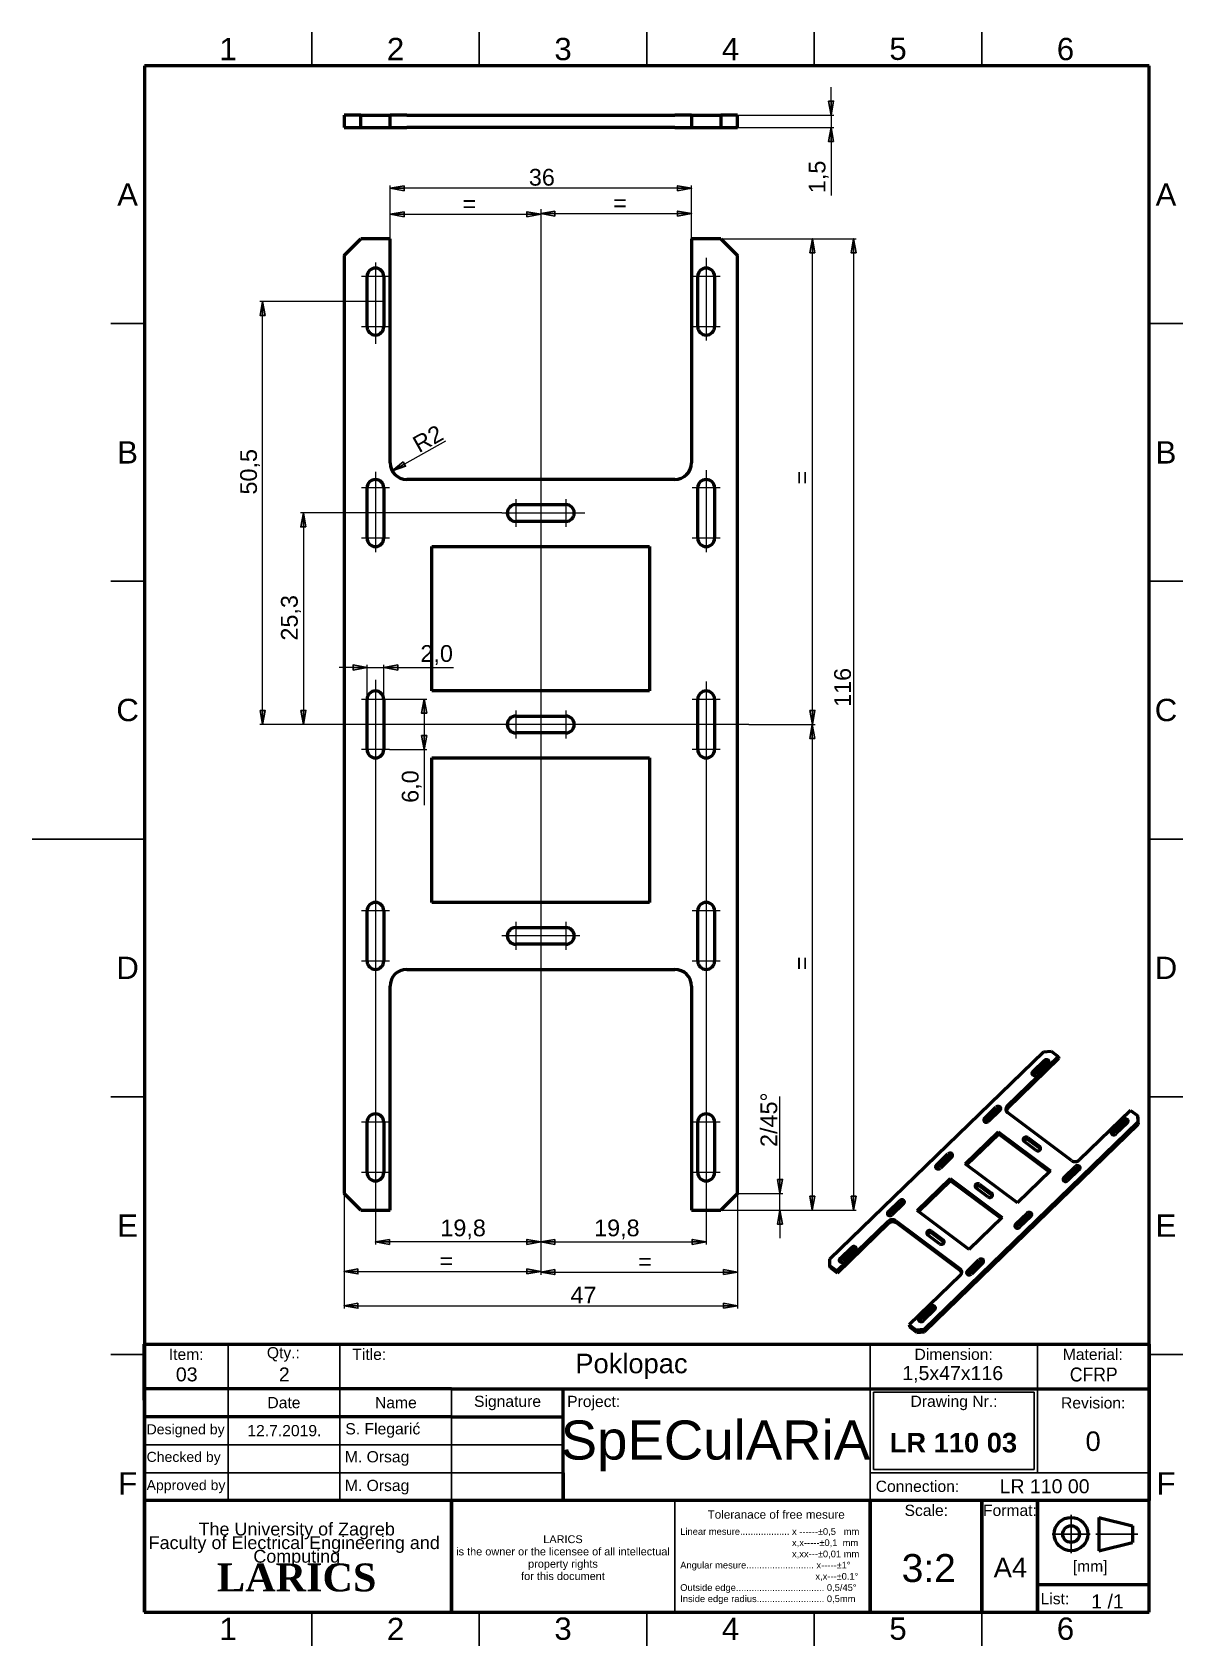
# Model space of a CAD drawing. Header units: millimetres. Extents: x 0 to 137, y 3 to 195.
import ezdxf
from ezdxf.enums import TextEntityAlignment as Align

# ---------------------------------------------------------------- set-up
doc = ezdxf.new("R2010")
doc.units = ezdxf.units.MM
doc.header["$LTSCALE"] = 0.666667
doc.linetypes.add('CHAIN', pattern=[0.3543, 0.2362, -0.0295, 0.0591, -0.0295])
for name, color, linetype, lineweight in [('Center Mark(INTECO)', 7, 'CHAIN', 18), ('Centerline(INTECO)', 7, 'CHAIN', 18), ('Dimensions(INTECO)', 7, 'Continuous', 25), ('Sketch Geometry(INTECO)', 7, 'Continuous', 50), ('Symbols(INTECO)', 7, 'Continuous', 18)]:
    doc.layers.add(name, color=color, linetype=linetype, lineweight=lineweight)
doc.layers.add('Visible Edges(INTECO)', color=7, linetype='Continuous', lineweight=50, true_color=0x262659)
doc.styles.add('Current-ISO-INTECO', font='arial.ttf')
doc.styles.add('Current-ISO-INTECODimensionsText', font='arial.ttf')
doc.styles.add('Text Style101', font='arial.ttf')
doc.styles.add('Text Style102', font='arialbd.ttf')
doc.styles.add('Text Style108', font='arial.ttf', dxfattribs={"width": 0.9})
doc.styles.add('Text Style40', font='arial.ttf')
doc.styles.add('Text Style77', font='arial.ttf')
doc.styles.add('Text Style81', font='arial.ttf')
doc.dimstyles.new('ISO - INTECO', dxfattribs={"dimscale": 0.666667, "dimtxt": 3, "dimasz": 2.5, "dimexe": 0.5, "dimexo": 0, "dimgap": 0.4, "dimtad": 1, "dimrnd": 1e-08, "dimzin": 0, "dimtxsty": 'Current-ISO-INTECODimensionsText', "dimblk": 'Filled-3', "dimcen": 0.09, "dimdle": 7, "dimclrd": 7, "dimclre": 7, "dimclrt": 7, "dimadec": 1, "dimazin": 0, "dimtfac": 0.666667, "dimtmove": 0, "dimatfit": 3, "dimfxl": 1, "dimtolj": 1, "dimlwd": 15, "dimlwe": 15, "dimarcsym": 0})

msp = doc.modelspace()

# ---------------------------------------------------------------- blocks, each defined once
blk = doc.blocks.new('Borders INTECO Okvir')
at = {"layer": 'Sketch Geometry(INTECO)', "lineweight": 25}
for p, q in [((50, 293), (50, 287)), ((80, 293), (80, 287)), ((110, 293), (110, 287)), ((140, 293), (140, 287)), ((170, 293), (170, 287)), ((14, 240.83), (20, 240.83)), ((206, 240.83), (200, 240.83)), ((14, 194.67), (20, 194.67)), ((206, 194.67), (200, 194.67)), ((17, 148.5), (-0.07, 148.5)), ((14, 148.5), (20, 148.5)), ((206, 148.5), (200, 148.5)), ((14, 102.33), (20, 102.33)), ((206, 102.33), (200, 102.33)), ((14, 56.17), (20, 56.17)), ((206, 56.17), (200, 56.17)), ((50, 4), (50, 10)), ((80, 4), (80, 10)), ((110, 4), (110, 10)), ((140, 4), (140, 10)), ((170, 4), (170, 10))]:
    blk.add_line(p, q, dxfattribs=at)
at = {"layer": 'Sketch Geometry(INTECO)'}
for p, q in [((200, 287), (20, 287)), ((20, 287), (20, 10)), ((200, 10), (200, 287)), ((20, 10), (200, 10))]:
    blk.add_line(p, q, dxfattribs=at)
at = {"layer": 'Symbols(INTECO)', "color": 7, "char_height": 4, "style": 'Current-ISO-INTECO'}
for s, insert, attachment_point in [('\\fArial|b0|i0;\\H4.0000;1', (35, 292), 2), ('\\fArial|b0|i0;\\H4.0000;2', (65, 292), 2), ('\\fArial|b0|i0;\\H4.0000;3', (95, 292), 2), ('\\fArial|b0|i0;\\H4.0000;4', (125, 292), 2), ('\\fArial|b0|i0;\\H4.0000;5', (155, 292.05), 2), ('\\fArial|b0|i0;\\H4.0000;6', (185, 292), 2), ('\\fArial|b0|i0;\\H4.0000;A', (17, 263.92), 5), ('\\fArial|b0|i0;\\H4.0000;A', (203, 263.92), 5), ('\\fArial|b0|i0;\\H4.0000;B', (17, 217.75), 5), ('\\fArial|b0|i0;\\H4.0000;B', (203, 217.75), 5), ('\\fArial|b0|i0;\\H4.0000;C', (17, 171.58), 5), ('\\fArial|b0|i0;\\H4.0000;C', (203, 171.58), 5), ('\\fArial|b0|i0;\\H4.0000;D', (17, 125.42), 5), ('\\fArial|b0|i0;\\H4.0000;D', (203, 125.42), 5), ('\\fArial|b0|i0;\\H4.0000;E', (17, 79.25), 5), ('\\fArial|b0|i0;\\H4.0000;E', (203, 79.25), 5), ('\\fArial|b0|i0;\\H4.0000;F', (17, 33.08), 5), ('\\fArial|b0|i0;\\H4.0000;F', (203, 33.08), 5), ('\\fArial|b0|i0;\\H4.0000;1', (35, 5), 8), ('\\fArial|b0|i0;\\H4.0000;2', (65, 5), 8), ('\\fArial|b0|i0;\\H4.0000;3', (95, 5), 8), ('\\fArial|b0|i0;\\H4.0000;4', (125, 5), 8), ('\\fArial|b0|i0;\\H4.0000;5', (155, 5), 8), ('\\fArial|b0|i0;\\H4.0000;6', (185, 5), 8)]:
    blk.add_mtext(s, dxfattribs=dict(at, insert=insert, attachment_point=attachment_point))
blk = doc.blocks.new('Title Blocks LARICS Radionicka EN')
at = {"layer": 'Sketch Geometry(INTECO)'}
for p, q in [((9.74, 57.81), (9.74, 67.81)), ((9.74, 67.81), (24.74, 67.81)), ((24.74, 67.81), (44.74, 67.81)), ((44.74, 67.81), (139.74, 67.81)), ((139.74, 67.81), (169.74, 67.81)), ((169.74, 67.81), (189.74, 67.81)), ((189.74, 67.81), (189.74, 59.81)), ((9.74, 59.81), (9.74, 54.81)), ((24.74, 59.81), (9.74, 59.81)), ((44.74, 59.81), (24.74, 59.81)), ((64.74, 59.81), (44.74, 59.81)), ((64.74, 59.81), (84.74, 59.81)), ((84.74, 39.81), (84.74, 59.81)), ((84.74, 59.81), (139.74, 59.81)), ((139.74, 59.81), (189.74, 59.81)), ((189.74, 59.81), (189.74, 39.81)), ((9.74, 54.81), (9.74, 49.81)), ((24.74, 54.81), (9.74, 54.81)), ((44.74, 54.81), (24.74, 54.81)), ((64.74, 54.81), (44.74, 54.81)), ((64.74, 54.81), (84.74, 54.81)), ((9.74, 49.81), (9.74, 44.81)), ((9.74, 44.81), (9.74, 39.81)), ((84.74, 44.81), (84.74, 39.81)), ((64.74, 39.81), (9.74, 39.81)), ((9.74, 39.81), (9.74, 19.81)), ((64.74, 19.81), (64.74, 39.81)), ((139.74, 39.81), (64.74, 39.81)), ((64.74, 39.81), (64.74, 19.81)), ((139.74, 39.81), (84.74, 39.81)), ((139.74, 19.81), (139.74, 39.81)), ((159.74, 39.81), (139.74, 39.81)), ((139.74, 39.81), (139.74, 19.81)), ((189.74, 39.81), (139.74, 39.81)), ((159.74, 19.81), (159.74, 39.81)), ((169.74, 39.81), (159.74, 39.81)), ((159.74, 39.81), (159.74, 19.81)), ((169.74, 19.81), (169.74, 39.81)), ((189.74, 39.81), (169.74, 39.81)), ((169.74, 39.81), (169.74, 19.81)), ((189.74, 19.81), (189.74, 39.81)), ((180.74, 36.81), (180.74, 30.81)), ((180.74, 36.81), (186.74, 35.31)), ((186.74, 35.31), (186.74, 32.31)), ((180.74, 30.81), (186.74, 32.31)), ((169.74, 24.81), (189.74, 24.81)), ((9.74, 19.81), (64.74, 19.81)), ((64.74, 19.81), (139.74, 19.81)), ((139.74, 19.81), (159.74, 19.81)), ((159.74, 19.81), (169.74, 19.81)), ((169.74, 19.81), (189.74, 19.81))]:
    blk.add_line(p, q, dxfattribs=at)
at = {"layer": 'Sketch Geometry(INTECO)', "lineweight": 25}
for p, q in [((24.74, 67.81), (24.74, 57.8)), ((44.74, 67.81), (44.74, 57.8)), ((139.74, 67.81), (139.74, 59.81)), ((169.74, 67.81), (169.74, 59.81)), ((24.74, 59.81), (24.74, 54.81)), ((44.74, 54.81), (44.74, 59.81)), ((64.74, 54.81), (64.74, 59.81)), ((139.74, 59.81), (139.74, 39.81)), ((139.74, 39.81), (139.74, 59.81)), ((169.14, 59.21), (140.34, 59.21)), ((140.34, 59.21), (140.34, 45.41)), ((169.14, 45.41), (169.14, 59.21)), ((169.74, 44.81), (169.74, 59.81)), ((24.74, 54.81), (24.74, 49.81)), ((44.74, 49.81), (44.74, 54.81)), ((64.74, 49.81), (64.74, 54.81)), ((24.74, 49.81), (9.74, 49.81)), ((24.74, 49.81), (24.74, 44.81)), ((44.74, 49.81), (24.74, 49.81)), ((44.74, 44.81), (44.74, 49.81)), ((64.74, 49.81), (44.74, 49.81)), ((64.74, 44.81), (64.74, 49.81)), ((64.74, 49.81), (84.74, 49.81)), ((24.74, 44.81), (9.74, 44.81)), ((44.74, 44.81), (24.74, 44.81)), ((24.74, 44.81), (24.74, 39.81)), ((44.74, 39.81), (44.74, 44.81)), ((64.74, 44.81), (44.74, 44.81)), ((44.74, 44.81), (44.74, 39.81)), ((64.74, 39.81), (64.74, 44.81)), ((64.74, 44.81), (84.74, 44.81)), ((139.74, 44.81), (189.74, 44.81)), ((140.34, 45.41), (169.14, 45.41)), ((104.74, 19.81), (104.74, 39.81))]:
    blk.add_line(p, q, dxfattribs=at)
at = {"layer": 'Sketch Geometry(INTECO)', "linetype": 'Continuous', "lineweight": 25}
for p, q in [((175.74, 30.4), (175.74, 37.25)), ((172.36, 33.81), (179.15, 33.81)), ((180.18, 33.81), (187.72, 33.81))]:
    blk.add_line(p, q, dxfattribs=at)
at = {"layer": 'Sketch Geometry(INTECO)'}
for radius in [3, 1.5]:
    blk.add_circle((175.74, 33.81), radius, dxfattribs=at)
at = {"layer": 'Symbols(INTECO)', "color": 7, "style": 'Current-ISO-INTECO'}
for s, insert, char_height, width, attachment_point in [('Item:', (17.24, 66), 2.007, 15.1495, 5), ('Qty.:', (34.65, 66), 2.007, 19.3631, 5), ('Dimension:', (154.71, 66), 2.007, 28.4296, 5), ('Material:', (179.63, 66), 2.007, 18.4679, 5), ('Date', (34.75, 57.35), 2.007, 20.0481, 5), ('Name', (54.8, 57.35), 2.007, 20.0481, 5), ('Signature', (74.8, 57.3), 2.007, 20.1445, 5), ('Project:', (85.48, 57.27), 2.007, 16.0912, 4), ('Drawing Nr.:', (154.77, 57.3), 2.0066, 29.9734, 5), ('Revision:', (179.71, 57.3), 2.007, 19.8632, 5), ('\\fArial|b0|i0;\\H1.8000;Designed by', (10.15, 52.31), 1.8, 14.8433, 4), ('\\fArial|b0|i0;\\H1.8000;Checked by', (10.15, 47.37), 1.8, 14.8433, 4), ('\\fArial|b0|i0;\\H1.8000;Approved by', (10.15, 42.31), 1.8, 14.8433, 4), ('Connection:', (140.75, 42.36), 2.0066, 16.7091, 4), ('\\fArial|b0|i0;\\H1.5000;Toleranace of free mesure', (122.92, 37.31), 1.5, 44.5938, 5), ('Scale:', (149.81, 39.07), 2.007, 19.68, 2), ('Format:', (164.79, 39.07), 2.007, 9.8587, 2), ('[mm]', (176.05, 29.06), 2.007, 6.2278, 1), ('List:', (170.28, 22.23), 2.007, 5.4215, 4)]:
    blk.add_mtext(s, dxfattribs=dict(at, insert=insert, char_height=char_height, width=width, attachment_point=attachment_point))
at = {"layer": 'Symbols(INTECO)', "color": 7, "insert": (50.03, 66), "char_height": 2.007, "attachment_point": 5, "style": 'Current-ISO-INTECO'}
blk.add_mtext('Title:', dxfattribs=at)
at = {"layer": 'Symbols(INTECO)', "color": 7, "style": 'Current-ISO-INTECO'}
for s, insert, char_height, width, attachment_point, line_spacing_factor in [('{\\H1.14622x;The University of Zagreb\\PFaculty of Electrical Engineering and \\H1.56004x; \\H0.64101x;Computing\\H1.639x; \\H0.66318x;\\P\\fGeorgia|b1|i0|c0|p18;\\H2x;LARICS\\H1.30482x; }', (37.04, 29.67), 2.0066, 54.7763, 5, 0.635947), ('\\fArial|b0|i0;\\H1.2000;Linear mesure................... x ------\\fAIGDT|b0|i0;\\H1.2000;`\\fArial|b0|i0;\\H1.2000;0,5   mm\\P                                           x,x-----\\fAIGDT|b0|i0;\\H1.2000;`\\fArial|b0|i0;\\H1.2000;0,1  mm\\P                                           x,xx---\\fAIGDT|b0|i0;\\H1.2000;`\\fArial|b0|i0;\\H1.2000;0,01 mm\\PAngular mesure.......................... x-----\\fAIGDT|b0|i0;\\H1.2000;`\\fArial|b0|i0;\\H1.2000;1\\fAIGDT|b0|i0;\\H1.2000;~\\P\\fArial|b0|i0;\\H1.2000;                                                    x,x---\\fAIGDT|b0|i0;\\H1.2000;`\\fArial|b0|i0;\\H1.2000;0.1\\fAIGDT|b0|i0;\\H1.2000;~\\P\\fArial|b0|i0;\\H1.2000;Outside edge.................................. 0,5/45\\fAIGDT|b0|i0;\\H1.2000;~\\P\\fArial|b0|i0;\\H1.2000;Inside edge radius.......................... 0,5mm', (105.73, 28.07), 1.2, 34.7556, 4, 1.0033), ('\\fArial|b0|i0;\\H1.4000;LARICS\\Pis the owner or the licensee of all intellectual property rights\\Pfor this document', (84.73, 29.58), 1.4, 40.0328, 5, 0.944222), ('\\fArial|b0|i0;\\H2.5000;1 /1 ', (182.27, 21.73), 2.5, 16.21, 5, 0.708166)]:
    blk.add_mtext(s, dxfattribs=dict(at, insert=insert, char_height=char_height, width=width, attachment_point=attachment_point, line_spacing_factor=line_spacing_factor))
at = {"layer": 'Symbols(INTECO)', "color": 7}
for tag, p, height, style in [('Pozicija_001', (15.39, 61.17), 2.5, 'Text Style77'), ('Komada_001', (33.84, 61.15), 2.5, 'Text Style77'), ('TITLE_001', (86.94, 62.62), 3.5, 'Text Style40'), ('Gabariti_001', (145.51, 61.4), 2.5, 'Text Style77'), ('CREATION_DATE_001', (28.19, 51.34), 2.01, 'Current-ISO-INTECO'), ('AUTHOR_001', (45.75, 51.67), 2.01, 'Current-ISO-INTECO'), ('PROJECT_001', (84.32, 47.16), 7, 'Text Style101'), ('REVISION_NUMBER_001', (178.33, 48.7), 3.5, 'Text Style40'), ('PART_NUMBER_001', (143.25, 48.44), 3.5, 'Text Style102'), ('CHECKED_BY_001', (45.66, 46.66), 2.01, 'Current-ISO-INTECO'), ('ENG_APPROVED_BY_001', (45.66, 41.52), 2.01, 'Current-ISO-INTECO'), ('Veza_sa_001', (162.94, 41.13), 2.5, 'Text Style77'), ('<Mjerilo>_001', (145.4, 25.23), 5, 'Text Style81'), ('Sheet_Size_001', (161.88, 26.08), 3.5, 'Text Style40')]:
    blk.add_attdef(tag, p, '', height=height, dxfattribs=dict(at, style=style))
at = {"layer": 'Symbols(INTECO)', "color": 7, "style": 'Text Style108', "width": 0.9}
blk.add_attdef('MATERIAL_001', (175.52, 61.15), '', height=2.5, dxfattribs=at)
at = {"layer": 'Symbols(INTECO)', "color": 7, "style": 'Current-ISO-INTECO'}
for tag, p in [('CHECKED_DATE', (34.71, 47.3)), ('ENG_APPROVAL_DATE', (34.77, 42.34))]:
    blk.add_attdef(tag, text='', height=2.01, dxfattribs=at).set_placement(p, align=Align.MIDDLE_CENTER)
blk = doc.blocks.new('Filled-3')
at = {"color": 0}
for p, q in [((0, 0), (-1, 0.18)), ((-1, 0.18), (-1, -0.18)), ((-1, 0), (0, 0)), ((-1, -0.18), (0, 0))]:
    blk.add_line(p, q, dxfattribs=at)
at = {"color": 0, "flags": 128}
blk.add_lwpolyline([(-1, -0.18), (0, 0), (-1, 0.18), (-1, -0.18)], dxfattribs=at)
at = {"color": 0}
blk.add_solid([(-1, -0.18), (0, 0), (-1, 0.18), (-1, -0.18)], dxfattribs=at)
blk = doc.blocks.new('*D25')
at = {"layer": 'Defpoints', "color": 0, "linetype": 'Continuous', "transparency": 16777216}
for p in [(76.68, 185.45), (95.34, 185.45), (76.68, 183.95)]:
    blk.add_point(p, dxfattribs=at)
at = {"layer": 'Dimensions(INTECO)', "color": 7, "linetype": 'Continuous', "lineweight": 15, "transparency": 16777216}
for p, q in [((95.34, 187.12), (95.34, 188.78)), ((76.68, 185.45), (95.68, 185.45)), ((95.34, 185.45), (95.34, 183.95)), ((76.68, 183.95), (95.68, 183.95)), ((95.34, 182.28), (95.34, 175.85))]:
    blk.add_line(p, q, dxfattribs=at)
at = {"layer": 'Dimensions(INTECO)', "color": 7, "linetype": 'Continuous', "lineweight": 15, "transparency": 16777216, "xscale": 1.666666666666667, "yscale": 1.666666666666667, "zscale": 1.666666666666667}
for p, rotation in [((95.34, 185.45), 270), ((95.34, 183.95), 90)]:
    blk.add_blockref('Filled-3', p, dxfattribs=dict(at, rotation=rotation))
at = {"layer": 'Dimensions(INTECO)', "color": 7, "linetype": 'Continuous', "lineweight": 18, "transparency": 16777216, "insert": (92.67, 176.12), "char_height": 2, "attachment_point": 1, "rotation": 90, "style": 'Current-ISO-INTECODimensionsText'}
blk.add_mtext('\\A1;1,5', dxfattribs=at)
blk = doc.blocks.new('*D26')
at = {"layer": 'Defpoints', "color": 0, "linetype": 'Continuous', "transparency": 16777216}
for p in [(37.18, 56.68), (60.68, 50.37), (60.68, 47.36)]:
    blk.add_point(p, dxfattribs=at)
at = {"layer": 'Dimensions(INTECO)', "color": 7, "linetype": 'Continuous', "lineweight": 15, "transparency": 16777216}
for p, q in [((37.18, 56.68), (37.18, 47.03)), ((60.68, 50.37), (60.68, 47.03)), ((38.84, 47.36), (59.01, 47.36))]:
    blk.add_line(p, q, dxfattribs=at)
at = {"layer": 'Dimensions(INTECO)', "color": 7, "linetype": 'Continuous', "lineweight": 15, "transparency": 16777216, "xscale": 1.666666666666667, "yscale": 1.666666666666667, "zscale": 1.666666666666667, "rotation": 180}
blk.add_blockref('Filled-3', (37.18, 47.36), dxfattribs=at)
at = {"layer": 'Dimensions(INTECO)', "color": 7, "linetype": 'Continuous', "lineweight": 15, "transparency": 16777216, "xscale": 1.666666666666667, "yscale": 1.666666666666667, "zscale": 1.666666666666667}
blk.add_blockref('Filled-3', (60.68, 47.36), dxfattribs=at)
at = {"layer": 'Dimensions(INTECO)', "color": 7, "linetype": 'Continuous', "lineweight": 18, "transparency": 16777216, "insert": (47.8, 49.63), "char_height": 2, "attachment_point": 1, "style": 'Current-ISO-INTECODimensionsText'}
blk.add_mtext('\\A1; \\fArial|b0|i0;\\H2.0000;=', dxfattribs=at)
blk = doc.blocks.new('*D27')
at = {"layer": 'Defpoints', "color": 0, "linetype": 'Continuous', "transparency": 16777216}
for p in [(84.18, 56.68), (60.68, 50.37), (84.18, 47.29)]:
    blk.add_point(p, dxfattribs=at)
at = {"layer": 'Dimensions(INTECO)', "color": 7, "linetype": 'Continuous', "lineweight": 15, "transparency": 16777216}
for p, q in [((84.18, 56.68), (84.18, 46.96)), ((60.68, 50.37), (60.68, 46.96)), ((62.34, 47.29), (82.51, 47.29))]:
    blk.add_line(p, q, dxfattribs=at)
at = {"layer": 'Dimensions(INTECO)', "color": 7, "linetype": 'Continuous', "lineweight": 15, "transparency": 16777216, "xscale": 1.666666666666667, "yscale": 1.666666666666667, "zscale": 1.666666666666667, "rotation": 180}
blk.add_blockref('Filled-3', (60.68, 47.29), dxfattribs=at)
at = {"layer": 'Dimensions(INTECO)', "color": 7, "linetype": 'Continuous', "lineweight": 15, "transparency": 16777216, "xscale": 1.666666666666667, "yscale": 1.666666666666667, "zscale": 1.666666666666667}
blk.add_blockref('Filled-3', (84.18, 47.29), dxfattribs=at)
at = {"layer": 'Dimensions(INTECO)', "color": 7, "linetype": 'Continuous', "lineweight": 18, "transparency": 16777216, "insert": (71.54, 49.56), "char_height": 2, "attachment_point": 1, "style": 'Current-ISO-INTECODimensionsText'}
blk.add_mtext('\\A1; \\fArial|b0|i0;\\H2.0000;=', dxfattribs=at)
blk = doc.blocks.new('*D28')
at = {"layer": 'Defpoints', "color": 0, "linetype": 'Continuous', "transparency": 16777216}
for p in [(37.18, 56.68), (84.18, 56.68), (84.18, 43.27)]:
    blk.add_point(p, dxfattribs=at)
at = {"layer": 'Dimensions(INTECO)', "color": 7, "linetype": 'Continuous', "lineweight": 15, "transparency": 16777216}
for p, q in [((37.18, 56.68), (37.18, 42.94)), ((84.18, 56.68), (84.18, 42.94)), ((38.84, 43.27), (82.51, 43.27))]:
    blk.add_line(p, q, dxfattribs=at)
at = {"layer": 'Dimensions(INTECO)', "color": 7, "linetype": 'Continuous', "lineweight": 15, "transparency": 16777216, "xscale": 1.666666666666667, "yscale": 1.666666666666667, "zscale": 1.666666666666667, "rotation": 180}
blk.add_blockref('Filled-3', (37.18, 43.27), dxfattribs=at)
at = {"layer": 'Dimensions(INTECO)', "color": 7, "linetype": 'Continuous', "lineweight": 15, "transparency": 16777216, "xscale": 1.666666666666667, "yscale": 1.666666666666667, "zscale": 1.666666666666667}
blk.add_blockref('Filled-3', (84.18, 43.27), dxfattribs=at)
at = {"layer": 'Dimensions(INTECO)', "color": 7, "linetype": 'Continuous', "lineweight": 18, "transparency": 16777216, "insert": (64.22, 45.54), "char_height": 2, "attachment_point": 1, "style": 'Current-ISO-INTECODimensionsText'}
blk.add_mtext('\\A1;47', dxfattribs=at)
blk = doc.blocks.new('*D29')
at = {"layer": 'Defpoints', "color": 0, "linetype": 'Continuous', "transparency": 16777216}
for p in [(82.18, 170.68), (93.12, 170.68), (85.52, 112.68)]:
    blk.add_point(p, dxfattribs=at)
at = {"layer": 'Dimensions(INTECO)', "color": 7, "linetype": 'Continuous', "lineweight": 15, "transparency": 16777216}
for p, q in [((82.18, 170.68), (93.45, 170.68)), ((93.12, 114.34), (93.12, 169.01)), ((85.52, 112.68), (93.45, 112.68))]:
    blk.add_line(p, q, dxfattribs=at)
at = {"layer": 'Dimensions(INTECO)', "color": 7, "linetype": 'Continuous', "lineweight": 15, "transparency": 16777216, "xscale": 1.666666666666667, "yscale": 1.666666666666667, "zscale": 1.666666666666667}
for p, rotation in [((93.12, 170.68), 90), ((93.12, 112.68), 270)]:
    blk.add_blockref('Filled-3', p, dxfattribs=dict(at, rotation=rotation))
at = {"layer": 'Dimensions(INTECO)', "color": 7, "linetype": 'Continuous', "lineweight": 18, "transparency": 16777216, "insert": (90.85, 140.55), "char_height": 2, "attachment_point": 1, "rotation": 90, "style": 'Current-ISO-INTECODimensionsText'}
blk.add_mtext('\\A1; \\fArial|b0|i0;\\H2.0000;=', dxfattribs=at)
blk = doc.blocks.new('*D30')
at = {"layer": 'Defpoints', "color": 0, "linetype": 'Continuous', "transparency": 16777216}
for p in [(85.52, 112.68), (82.18, 54.68), (93.1, 54.68)]:
    blk.add_point(p, dxfattribs=at)
at = {"layer": 'Dimensions(INTECO)', "color": 7, "linetype": 'Continuous', "lineweight": 15, "transparency": 16777216}
for p, q in [((85.52, 112.68), (93.43, 112.68)), ((93.1, 111.01), (93.1, 56.34)), ((82.18, 54.68), (93.43, 54.68))]:
    blk.add_line(p, q, dxfattribs=at)
at = {"layer": 'Dimensions(INTECO)', "color": 7, "linetype": 'Continuous', "lineweight": 15, "transparency": 16777216, "xscale": 1.666666666666667, "yscale": 1.666666666666667, "zscale": 1.666666666666667}
for p, rotation in [((93.1, 112.68), 90), ((93.1, 54.68), 270)]:
    blk.add_blockref('Filled-3', p, dxfattribs=dict(at, rotation=rotation))
at = {"layer": 'Dimensions(INTECO)', "color": 7, "linetype": 'Continuous', "lineweight": 18, "transparency": 16777216, "insert": (90.83, 82.55), "char_height": 2, "attachment_point": 1, "rotation": 90, "style": 'Current-ISO-INTECODimensionsText'}
blk.add_mtext('\\A1; \\fArial|b0|i0;\\H2.0000;=', dxfattribs=at)
blk = doc.blocks.new('*D31')
at = {"layer": 'Defpoints', "color": 0, "linetype": 'Continuous', "transparency": 16777216}
for p in [(82.18, 170.68), (82.18, 54.68), (98.02, 54.68)]:
    blk.add_point(p, dxfattribs=at)
at = {"layer": 'Dimensions(INTECO)', "color": 7, "linetype": 'Continuous', "lineweight": 15, "transparency": 16777216}
for p, q in [((82.18, 170.68), (98.35, 170.68)), ((98.02, 169.01), (98.02, 56.34)), ((82.18, 54.68), (98.35, 54.68))]:
    blk.add_line(p, q, dxfattribs=at)
at = {"layer": 'Dimensions(INTECO)', "color": 7, "linetype": 'Continuous', "lineweight": 15, "transparency": 16777216, "xscale": 1.666666666666667, "yscale": 1.666666666666667, "zscale": 1.666666666666667}
for p, rotation in [((98.02, 170.68), 90), ((98.02, 54.68), 270)]:
    blk.add_blockref('Filled-3', p, dxfattribs=dict(at, rotation=rotation))
at = {"layer": 'Dimensions(INTECO)', "color": 7, "linetype": 'Continuous', "lineweight": 18, "transparency": 16777216, "insert": (95.71, 114.77), "char_height": 2, "attachment_point": 1, "rotation": 90, "style": 'Current-ISO-INTECODimensionsText'}
blk.add_mtext('\\A1;116', dxfattribs=at)
blk = doc.blocks.new('*D32')
at = {"layer": 'Defpoints', "color": 0, "linetype": 'Continuous', "transparency": 16777216}
for p in [(84.18, 56.68), (89.24, 56.68), (82.18, 54.68)]:
    blk.add_point(p, dxfattribs=at)
at = {"layer": 'Dimensions(INTECO)', "color": 7, "linetype": 'Continuous', "lineweight": 15, "transparency": 16777216}
for p, q in [((89.24, 58.34), (89.24, 68.26)), ((84.18, 56.68), (89.58, 56.68)), ((89.24, 54.68), (89.24, 56.68)), ((82.18, 54.68), (89.58, 54.68)), ((89.24, 53.01), (89.24, 51.34))]:
    blk.add_line(p, q, dxfattribs=at)
at = {"layer": 'Dimensions(INTECO)', "color": 7, "linetype": 'Continuous', "lineweight": 15, "transparency": 16777216, "xscale": 1.666666666666667, "yscale": 1.666666666666667, "zscale": 1.666666666666667}
for p, rotation in [((89.24, 56.68), 270), ((89.24, 54.68), 90)]:
    blk.add_blockref('Filled-3', p, dxfattribs=dict(at, rotation=rotation))
at = {"layer": 'Dimensions(INTECO)', "color": 7, "linetype": 'Continuous', "lineweight": 18, "transparency": 16777216, "insert": (86.91, 62.22), "char_height": 2, "attachment_point": 1, "rotation": 90, "style": 'Current-ISO-INTECODimensionsText'}
blk.add_mtext('\\A1;\\fArial|b0|i0;\\H2.0000;2/45\\fAIGDT|b0|i0;\\H2.0000;~', dxfattribs=at)
blk = doc.blocks.new('*D33')
at = {"layer": 'Defpoints', "color": 0, "linetype": 'Continuous', "transparency": 16777216}
for p in [(80.43, 108.01), (60.68, 50.37), (80.43, 50.89)]:
    blk.add_point(p, dxfattribs=at)
at = {"layer": 'Dimensions(INTECO)', "color": 7, "linetype": 'Continuous', "lineweight": 15, "transparency": 16777216}
for p, q in [((80.43, 108.01), (80.43, 50.56)), ((62.34, 50.89), (78.76, 50.89))]:
    blk.add_line(p, q, dxfattribs=at)
at = {"layer": 'Dimensions(INTECO)', "color": 7, "linetype": 'Continuous', "lineweight": 15, "transparency": 16777216, "xscale": 1.666666666666667, "yscale": 1.666666666666667, "zscale": 1.666666666666667, "rotation": 180}
blk.add_blockref('Filled-3', (60.68, 50.89), dxfattribs=at)
at = {"layer": 'Dimensions(INTECO)', "color": 7, "linetype": 'Continuous', "lineweight": 15, "transparency": 16777216, "xscale": 1.666666666666667, "yscale": 1.666666666666667, "zscale": 1.666666666666667}
blk.add_blockref('Filled-3', (80.43, 50.89), dxfattribs=at)
at = {"layer": 'Dimensions(INTECO)', "color": 7, "linetype": 'Continuous', "lineweight": 18, "transparency": 16777216, "insert": (67.04, 53.56), "char_height": 2, "attachment_point": 1, "style": 'Current-ISO-INTECODimensionsText'}
blk.add_mtext('\\A1;19,8', dxfattribs=at)
blk = doc.blocks.new('*D34')
at = {"layer": 'Defpoints', "color": 0, "linetype": 'Continuous', "transparency": 16777216}
for p in [(40.93, 108.01), (40.93, 50.89), (60.68, 50.37)]:
    blk.add_point(p, dxfattribs=at)
at = {"layer": 'Dimensions(INTECO)', "color": 7, "linetype": 'Continuous', "lineweight": 15, "transparency": 16777216}
for p, q in [((40.93, 108.01), (40.93, 50.56)), ((59.01, 50.89), (42.59, 50.89))]:
    blk.add_line(p, q, dxfattribs=at)
at = {"layer": 'Dimensions(INTECO)', "color": 7, "linetype": 'Continuous', "lineweight": 15, "transparency": 16777216, "xscale": 1.666666666666667, "yscale": 1.666666666666667, "zscale": 1.666666666666667, "rotation": 180}
blk.add_blockref('Filled-3', (40.93, 50.89), dxfattribs=at)
at = {"layer": 'Dimensions(INTECO)', "color": 7, "linetype": 'Continuous', "lineweight": 15, "transparency": 16777216, "xscale": 1.666666666666667, "yscale": 1.666666666666667, "zscale": 1.666666666666667}
blk.add_blockref('Filled-3', (60.68, 50.89), dxfattribs=at)
at = {"layer": 'Dimensions(INTECO)', "color": 7, "linetype": 'Continuous', "lineweight": 18, "transparency": 16777216, "insert": (48.68, 53.56), "char_height": 2, "attachment_point": 1, "style": 'Current-ISO-INTECODimensionsText'}
blk.add_mtext('\\A1;19,8', dxfattribs=at)
blk = doc.blocks.new('*D35')
at = {"layer": 'Defpoints', "color": 0, "linetype": 'Continuous', "transparency": 16777216}
for p in [(56.01, 137.93), (32.32, 112.68), (36.73, 112.68)]:
    blk.add_point(p, dxfattribs=at)
at = {"layer": 'Dimensions(INTECO)', "color": 7, "linetype": 'Continuous', "lineweight": 15, "transparency": 16777216}
for p, q in [((56.01, 137.93), (31.99, 137.93)), ((32.32, 136.26), (32.32, 114.34)), ((36.73, 112.68), (31.99, 112.68))]:
    blk.add_line(p, q, dxfattribs=at)
at = {"layer": 'Dimensions(INTECO)', "color": 7, "linetype": 'Continuous', "lineweight": 15, "transparency": 16777216, "xscale": 1.666666666666667, "yscale": 1.666666666666667, "zscale": 1.666666666666667}
for p, rotation in [((32.32, 137.93), 90), ((32.32, 112.68), 270)]:
    blk.add_blockref('Filled-3', p, dxfattribs=dict(at, rotation=rotation))
at = {"layer": 'Dimensions(INTECO)', "color": 7, "linetype": 'Continuous', "lineweight": 18, "transparency": 16777216, "insert": (29.65, 122.69), "char_height": 2, "attachment_point": 1, "rotation": 90, "style": 'Current-ISO-INTECODimensionsText'}
blk.add_mtext('\\A1;25,3', dxfattribs=at)
blk = doc.blocks.new('*D36')
at = {"layer": 'Defpoints', "color": 0, "linetype": 'Continuous', "transparency": 16777216}
for p in [(42.59, 115.68), (42.59, 109.68), (46.75, 109.68)]:
    blk.add_point(p, dxfattribs=at)
at = {"layer": 'Dimensions(INTECO)', "color": 7, "linetype": 'Continuous', "lineweight": 15, "transparency": 16777216}
for p, q in [((42.59, 115.68), (47.08, 115.68)), ((46.75, 114.01), (46.75, 111.34)), ((42.59, 109.68), (47.08, 109.68)), ((46.75, 109.68), (46.75, 103.05))]:
    blk.add_line(p, q, dxfattribs=at)
at = {"layer": 'Dimensions(INTECO)', "color": 7, "linetype": 'Continuous', "lineweight": 15, "transparency": 16777216, "xscale": 1.666666666666667, "yscale": 1.666666666666667, "zscale": 1.666666666666667}
for p, rotation in [((46.75, 115.68), 90), ((46.75, 109.68), 270)]:
    blk.add_blockref('Filled-3', p, dxfattribs=dict(at, rotation=rotation))
at = {"layer": 'Dimensions(INTECO)', "color": 7, "linetype": 'Continuous', "lineweight": 18, "transparency": 16777216, "insert": (44.08, 103.32), "char_height": 2, "attachment_point": 1, "rotation": 90, "style": 'Current-ISO-INTECODimensionsText'}
blk.add_mtext('\\A1;6,0', dxfattribs=at)
blk = doc.blocks.new('*D37')
at = {"layer": 'Defpoints', "color": 0, "linetype": 'Continuous', "transparency": 16777216}
for p in [(41.93, 119.48), (39.93, 115.68), (41.93, 115.68)]:
    blk.add_point(p, dxfattribs=at)
at = {"layer": 'Dimensions(INTECO)', "color": 7, "linetype": 'Continuous', "lineweight": 15, "transparency": 16777216}
for p, q in [((38.26, 119.48), (36.59, 119.48)), ((39.93, 115.68), (39.93, 119.81)), ((39.93, 119.48), (41.93, 119.48)), ((41.93, 115.68), (41.93, 119.81)), ((43.59, 119.48), (50.24, 119.48))]:
    blk.add_line(p, q, dxfattribs=at)
at = {"layer": 'Dimensions(INTECO)', "color": 7, "linetype": 'Continuous', "lineweight": 15, "transparency": 16777216, "xscale": 1.666666666666667, "yscale": 1.666666666666667, "zscale": 1.666666666666667}
blk.add_blockref('Filled-3', (39.93, 119.48), dxfattribs=at)
at = {"layer": 'Dimensions(INTECO)', "color": 7, "linetype": 'Continuous', "lineweight": 15, "transparency": 16777216, "xscale": 1.666666666666667, "yscale": 1.666666666666667, "zscale": 1.666666666666667, "rotation": 180}
blk.add_blockref('Filled-3', (41.93, 119.48), dxfattribs=at)
at = {"layer": 'Dimensions(INTECO)', "color": 7, "linetype": 'Continuous', "lineweight": 18, "transparency": 16777216, "insert": (46.3, 122.15), "char_height": 2, "attachment_point": 1, "style": 'Current-ISO-INTECODimensionsText'}
blk.add_mtext('\\A1;2,0', dxfattribs=at)
blk = doc.blocks.new('*D38')
at = {"layer": 'Defpoints', "color": 0, "linetype": 'Continuous', "transparency": 16777216}
for p in [(60.68, 173.69), (60.68, 173.6), (42.68, 170.68)]:
    blk.add_point(p, dxfattribs=at)
at = {"layer": 'Dimensions(INTECO)', "color": 7, "linetype": 'Continuous', "lineweight": 15, "transparency": 16777216}
for p, q in [((42.68, 170.68), (42.68, 173.93)), ((44.34, 173.6), (59.01, 173.6))]:
    blk.add_line(p, q, dxfattribs=at)
at = {"layer": 'Dimensions(INTECO)', "color": 7, "linetype": 'Continuous', "lineweight": 15, "transparency": 16777216, "xscale": 1.666666666666667, "yscale": 1.666666666666667, "zscale": 1.666666666666667, "rotation": 180}
blk.add_blockref('Filled-3', (42.68, 173.6), dxfattribs=at)
at = {"layer": 'Dimensions(INTECO)', "color": 7, "linetype": 'Continuous', "lineweight": 15, "transparency": 16777216, "xscale": 1.666666666666667, "yscale": 1.666666666666667, "zscale": 1.666666666666667}
blk.add_blockref('Filled-3', (60.68, 173.6), dxfattribs=at)
at = {"layer": 'Dimensions(INTECO)', "color": 7, "linetype": 'Continuous', "lineweight": 18, "transparency": 16777216, "insert": (50.55, 175.86), "char_height": 2, "attachment_point": 1, "style": 'Current-ISO-INTECODimensionsText'}
blk.add_mtext('\\A1; \\fArial|b0|i0;\\H2.0000;=', dxfattribs=at)
blk = doc.blocks.new('*D39')
at = {"layer": 'Defpoints', "color": 0, "linetype": 'Continuous', "transparency": 16777216}
for p in [(60.68, 173.69), (78.68, 173.69), (78.68, 170.68)]:
    blk.add_point(p, dxfattribs=at)
at = {"layer": 'Dimensions(INTECO)', "color": 7, "linetype": 'Continuous', "lineweight": 15, "transparency": 16777216}
for p, q in [((62.34, 173.69), (77.01, 173.69)), ((78.68, 170.68), (78.68, 174.02))]:
    blk.add_line(p, q, dxfattribs=at)
at = {"layer": 'Dimensions(INTECO)', "color": 7, "linetype": 'Continuous', "lineweight": 15, "transparency": 16777216, "xscale": 1.666666666666667, "yscale": 1.666666666666667, "zscale": 1.666666666666667, "rotation": 180}
blk.add_blockref('Filled-3', (60.68, 173.69), dxfattribs=at)
at = {"layer": 'Dimensions(INTECO)', "color": 7, "linetype": 'Continuous', "lineweight": 15, "transparency": 16777216, "xscale": 1.666666666666667, "yscale": 1.666666666666667, "zscale": 1.666666666666667}
blk.add_blockref('Filled-3', (78.68, 173.69), dxfattribs=at)
at = {"layer": 'Dimensions(INTECO)', "color": 7, "linetype": 'Continuous', "lineweight": 18, "transparency": 16777216, "insert": (68.55, 175.96), "char_height": 2, "attachment_point": 1, "style": 'Current-ISO-INTECODimensionsText'}
blk.add_mtext('\\A1; \\fArial|b0|i0;\\H2.0000;=', dxfattribs=at)
blk = doc.blocks.new('*D40')
at = {"layer": 'Defpoints', "color": 0, "linetype": 'Continuous', "transparency": 16777216}
for p in [(42.68, 176.71), (42.68, 170.68), (78.68, 170.68)]:
    blk.add_point(p, dxfattribs=at)
at = {"layer": 'Dimensions(INTECO)', "color": 7, "linetype": 'Continuous', "lineweight": 15, "transparency": 16777216}
for p, q in [((42.68, 170.68), (42.68, 177.04)), ((77.01, 176.71), (44.34, 176.71)), ((78.68, 170.68), (78.68, 177.04))]:
    blk.add_line(p, q, dxfattribs=at)
at = {"layer": 'Dimensions(INTECO)', "color": 7, "linetype": 'Continuous', "lineweight": 15, "transparency": 16777216, "xscale": 1.666666666666667, "yscale": 1.666666666666667, "zscale": 1.666666666666667, "rotation": 180}
blk.add_blockref('Filled-3', (42.68, 176.71), dxfattribs=at)
at = {"layer": 'Dimensions(INTECO)', "color": 7, "linetype": 'Continuous', "lineweight": 15, "transparency": 16777216, "xscale": 1.666666666666667, "yscale": 1.666666666666667, "zscale": 1.666666666666667}
blk.add_blockref('Filled-3', (78.68, 176.71), dxfattribs=at)
at = {"layer": 'Dimensions(INTECO)', "color": 7, "linetype": 'Continuous', "lineweight": 18, "transparency": 16777216, "insert": (59.25, 179.02), "char_height": 2, "attachment_point": 1, "style": 'Current-ISO-INTECODimensionsText'}
blk.add_mtext('\\A1;36', dxfattribs=at)
blk = doc.blocks.new('*D41')
at = {"layer": 'Defpoints', "color": 0, "linetype": 'Continuous', "transparency": 16777216}
for p in [(42.93, 142.95), (44.68, 143.93)]:
    blk.add_point(p, dxfattribs=at)
at = {"layer": 'Dimensions(INTECO)', "color": 7, "linetype": 'Continuous', "lineweight": 15, "transparency": 16777216}
blk.add_line((49.29, 146.51), (44.39, 143.76), dxfattribs=at)
at = {"layer": 'Dimensions(INTECO)', "color": 7, "linetype": 'Continuous', "lineweight": 15, "transparency": 16777216, "xscale": 1.666666666666667, "yscale": 1.666666666666667, "zscale": 1.666666666666667, "rotation": 209.3026009897344}
blk.add_blockref('Filled-3', (42.93, 142.95), dxfattribs=at)
at = {"layer": 'Dimensions(INTECO)', "color": 7, "linetype": 'Continuous', "lineweight": 18, "transparency": 16777216, "insert": (45.15, 146.8), "char_height": 2, "attachment_point": 1, "rotation": 29.3026, "style": 'Current-ISO-INTECODimensionsText'}
blk.add_mtext('\\A1;R2', dxfattribs=at)
blk = doc.blocks.new('*D42')
at = {"layer": 'Defpoints', "color": 0, "linetype": 'Continuous', "transparency": 16777216}
for p in [(27.45, 163.18), (41.93, 163.18), (36.73, 112.68)]:
    blk.add_point(p, dxfattribs=at)
at = {"layer": 'Dimensions(INTECO)', "color": 7, "linetype": 'Continuous', "lineweight": 15, "transparency": 16777216}
for p, q in [((41.93, 163.18), (27.12, 163.18)), ((27.45, 114.34), (27.45, 161.51)), ((36.73, 112.68), (27.12, 112.68))]:
    blk.add_line(p, q, dxfattribs=at)
at = {"layer": 'Dimensions(INTECO)', "color": 7, "linetype": 'Continuous', "lineweight": 15, "transparency": 16777216, "xscale": 1.666666666666667, "yscale": 1.666666666666667, "zscale": 1.666666666666667}
for p, rotation in [((27.45, 163.18), 90), ((27.45, 112.68), 270)]:
    blk.add_blockref('Filled-3', p, dxfattribs=dict(at, rotation=rotation))
at = {"layer": 'Dimensions(INTECO)', "color": 7, "linetype": 'Continuous', "lineweight": 18, "transparency": 16777216, "insert": (24.78, 140.13), "char_height": 2, "attachment_point": 1, "rotation": 90, "style": 'Current-ISO-INTECODimensionsText'}
blk.add_mtext('\\A1;50,5', dxfattribs=at)

# ---------------------------------------------------------------- dimensions: what is measured, and where the dimension line sits
at = {"layer": 'Dimensions(INTECO)', "color": 7, "linetype": 'Continuous', "lineweight": 18}
for base, p1, p2, angle, override, picture, middle in [((95.344, 185.451), (76.677, 183.951), (76.677, 185.451), 90, {"dimgap": 0.4, "dimdec": 1, "dimtol": 0, "dimlim": 0, "dimtp": 0, "dimtm": 0, "dimtdec": 1, "dimtofl": 1, "dimatfit": 1}, '*D25', (95.344, 177.851)), ((42.677, 176.711), (78.677, 170.676), (42.677, 170.676), 180, {"dimgap": 0.4, "dimdec": 0, "dimtol": 0, "dimlim": 0, "dimtp": 0, "dimtm": 0, "dimtdec": 0, "dimtofl": 0, "dimatfit": 1}, '*D40', (60.677, 176.711)), ((98.02, 54.676), (82.177, 170.676), (82.177, 54.676), 90, {"dimgap": 0.4, "dimdec": 0, "dimtol": 0, "dimlim": 0, "dimtp": 0, "dimtm": 0, "dimtdec": 0, "dimtofl": 0, "dimatfit": 1}, '*D31', (98.02, 116.889)), ((27.452, 163.176), (36.731, 112.676), (41.927, 163.176), 90, {"dimgap": 0.4, "dimdec": 1, "dimtol": 0, "dimlim": 0, "dimtp": 0, "dimtm": 0, "dimtdec": 1, "dimtofl": 0, "dimatfit": 1}, '*D42', (27.452, 142.735)), ((32.322710674, 112.675575801), (56.010504738, 137.925575801), (36.731470747, 112.675575801), 90, {"dimgap": 0.4, "dimdec": 1, "dimtol": 0, "dimlim": 0, "dimtp": 0, "dimtm": 0, "dimtdec": 1, "dimtofl": 0, "dimatfit": 1}, '*D35', (32.322710674, 125.300575801)), ((46.75, 109.676), (42.594, 115.676), (42.594, 109.676), 90, {"dimgap": 0.4, "dimdec": 1, "dimtol": 0, "dimlim": 0, "dimtp": 0, "dimtm": 0, "dimtdec": 1, "dimtofl": 0, "dimatfit": 2}, '*D36', (46.75, 105.143)), ((40.927171404, 50.893418289), (60.677171404, 50.369215519), (40.927171404, 108.008909134), 180, {"dimgap": 0.4, "dimdec": 1, "dimse1": 1, "dimtol": 0, "dimlim": 0, "dimtp": 0, "dimtm": 0, "dimtdec": 1, "dimtofl": 0, "dimatfit": 1}, '*D34', (51.182021647, 50.893418289)), ((80.427171404, 50.893418289), (60.677171404, 50.369215519), (80.427171404, 108.008909134), 180, {"dimgap": 0.4, "dimdec": 1, "dimse1": 1, "dimtol": 0, "dimlim": 0, "dimtp": 0, "dimtm": 0, "dimtdec": 1, "dimtofl": 0, "dimatfit": 1}, '*D33', (69.549392089, 50.893418289)), ((84.177, 43.269), (37.177, 56.676), (84.177, 56.676), 180, {"dimgap": 0.4, "dimdec": 0, "dimtol": 0, "dimlim": 0, "dimtp": 0, "dimtm": 0, "dimtdec": 0, "dimtofl": 0, "dimatfit": 1}, '*D28', (65.693, 43.269))]:
    dim = msp.add_linear_dim(base=base, p1=p1, p2=p2, angle=angle, dimstyle='ISO - INTECO', override=override, dxfattribs=at)
    dim.commit()
    dim.dimension.update_dxf_attribs({"geometry": picture, "text_midpoint": middle, "dimtype": 160})
dim = msp.add_linear_dim(base=(60.677, 173.598), p1=(42.677, 170.676), p2=(60.677, 173.69), text=' \\fArial|b0|i0;\\H2.0000;=', dimstyle='ISO - INTECO', override={"dimgap": 0.4, "dimdec": 2, "dimse2": 1, "dimtol": 0, "dimlim": 0, "dimtp": 0, "dimtm": 0, "dimtdec": 2, "dimtofl": 0, "dimatfit": 1}, dxfattribs=at)
dim.commit()
dim.dimension.update_dxf_attribs({"geometry": '*D38', "text_midpoint": (51.677, 173.598), "dimtype": 160})
for base, p1, p2, angle, text, override, picture, middle in [((78.677, 173.69), (60.677, 173.69), (78.677, 170.676), 180, ' \\fArial|b0|i0;\\H2.0000;=', {"dimgap": 0.4, "dimdec": 2, "dimse1": 1, "dimtol": 0, "dimlim": 0, "dimtp": 0, "dimtm": 0, "dimtdec": 2, "dimtofl": 0, "dimatfit": 1}, '*D39', (69.677, 173.69)), ((93.116, 170.676), (85.52, 112.676), (82.177, 170.676), 90, ' \\fArial|b0|i0;\\H2.0000;=', {"dimgap": 0.4, "dimdec": 2, "dimtol": 0, "dimlim": 0, "dimtp": 0, "dimtm": 0, "dimtdec": 2, "dimtofl": 0, "dimatfit": 1}, '*D29', (93.116, 141.676)), ((93.098, 54.676), (85.52, 112.676), (82.177, 54.676), 90, ' \\fArial|b0|i0;\\H2.0000;=', {"dimgap": 0.4, "dimdec": 2, "dimtol": 0, "dimlim": 0, "dimtp": 0, "dimtm": 0, "dimtdec": 2, "dimtofl": 0, "dimatfit": 1}, '*D30', (93.098, 83.676)), ((89.243, 56.676), (82.177, 54.676), (84.177, 56.676), 270, '\\fArial|b0|i0;\\H2.0000;<>/45\\fAIGDT|b0|i0;\\H2.0000;~', {"dimgap": 0.4, "dimdec": 0, "dimtol": 0, "dimlim": 0, "dimtp": 0, "dimtm": 0, "dimtdec": 0, "dimtofl": 1, "dimatfit": 1}, '*D32', (89.243, 65.106)), ((60.677, 47.359), (37.177, 56.676), (60.677, 50.369), 180, ' \\fArial|b0|i0;\\H2.0000;=', {"dimgap": 0.4, "dimdec": 2, "dimtol": 0, "dimlim": 0, "dimtp": 0, "dimtm": 0, "dimtdec": 2, "dimtofl": 0, "dimatfit": 1}, '*D26', (48.927, 47.359)), ((84.177, 47.289), (60.677, 50.369), (84.177, 56.676), 180, ' \\fArial|b0|i0;\\H2.0000;=', {"dimgap": 0.4, "dimdec": 2, "dimtol": 0, "dimlim": 0, "dimtp": 0, "dimtm": 0, "dimtdec": 2, "dimtofl": 0, "dimatfit": 1}, '*D27', (72.668, 47.289))]:
    dim = msp.add_linear_dim(base=base, p1=p1, p2=p2, angle=angle, text=text, dimstyle='ISO - INTECO', override=override, dxfattribs=at)
    dim.commit()
    dim.dimension.update_dxf_attribs({"geometry": picture, "text_midpoint": middle, "dimtype": 160})
dim = msp.add_radius_dim(center=(44.677, 143.926), mpoint=(42.933, 142.947), dimstyle='ISO - INTECO', override={"dimgap": 0.4, "dimdec": 0, "dimlfac": 1, "dimcen": 0, "dimtol": 0, "dimlim": 0, "dimtp": 0, "dimtm": 0, "dimtdec": 0, "dimtofl": 0}, dxfattribs=at)
dim.commit()
dim.dimension.update_dxf_attribs({"geometry": '*D41', "text_midpoint": (47.661, 145.6), "dimtype": 164})
dim = msp.add_linear_dim(base=(41.927, 119.475), p1=(39.927, 115.676), p2=(41.927, 115.676), dimstyle='ISO - INTECO', override={"dimgap": 0.4, "dimdec": 1, "dimtol": 0, "dimlim": 0, "dimtp": 0, "dimtm": 0, "dimtdec": 1, "dimtofl": 1, "dimatfit": 1}, dxfattribs=at)
dim.commit()
dim.dimension.update_dxf_attribs({"geometry": '*D37', "text_midpoint": (48.138, 119.475), "dimtype": 160})

# ---------------------------------------------------------------- linework, layer by layer
at = {"layer": 'Center Mark(INTECO)', "linetype": 'Continuous'}
for p, q in [((40.927, 167.842), (40.927, 158.121)), ((80.427, 168.399), (80.427, 158.509)), ((80.427, 167.842), (80.427, 165.842)), ((42.594, 166.176), (39.261, 166.176)), ((82.094, 166.176), (78.761, 166.176)), ((42.594, 160.176), (39.261, 160.176)), ((40.927, 160.509), (40.927, 158.509)), ((82.094, 160.176), (78.761, 160.176)), ((40.927, 142.839), (40.927, 133.259)), ((40.927, 142.592), (40.927, 140.592)), ((80.427, 143.031), (80.427, 133.259)), ((80.427, 142.592), (80.427, 140.592)), ((42.594, 140.926), (39.261, 140.926)), ((82.094, 140.926), (78.761, 140.926)), ((57.677, 139.592), (57.677, 136.259)), ((63.677, 139.592), (63.677, 136.259)), ((65.935, 137.926), (56.011, 137.926)), ((65.344, 137.926), (63.344, 137.926)), ((42.594, 134.926), (39.261, 134.926)), ((82.094, 134.926), (78.761, 134.926)), ((40.927, 118.003), (40.927, 108.009)), ((80.427, 117.812), (80.427, 108.009)), ((42.594, 115.676), (39.261, 115.676)), ((40.927, 117.342), (40.927, 115.342)), ((82.094, 115.676), (78.761, 115.676)), ((80.427, 117.342), (80.427, 115.342)), ((57.677, 114.342), (57.677, 111.009)), ((63.677, 114.342), (63.677, 111.009)), ((85.52, 112.676), (36.731, 112.676)), ((65.344, 112.676), (63.344, 112.676)), ((42.594, 109.676), (39.261, 109.676)), ((82.094, 109.676), (78.761, 109.676)), ((40.927, 92.092), (40.927, 90.092)), ((80.427, 92.092), (80.427, 90.092)), ((42.594, 90.426), (39.261, 90.426)), ((57.677, 89.092), (57.677, 85.759)), ((63.677, 89.092), (63.677, 85.759)), ((82.094, 90.426), (78.761, 90.426)), ((63.511, 87.426), (56.011, 87.426)), ((65.344, 87.426), (63.344, 87.426)), ((42.594, 84.426), (39.261, 84.426)), ((40.927, 84.759), (40.927, 82.759)), ((82.094, 84.426), (78.761, 84.426)), ((80.427, 84.759), (80.427, 82.759)), ((40.927, 66.842), (40.927, 64.842)), ((80.427, 66.842), (80.427, 64.842)), ((42.594, 65.176), (39.261, 65.176)), ((82.094, 65.176), (78.761, 65.176)), ((42.594, 59.176), (39.261, 59.176)), ((40.927, 59.509), (40.927, 57.509)), ((82.094, 59.176), (78.761, 59.176)), ((80.427, 59.509), (80.427, 57.509))]:
    msp.add_line(p, q, dxfattribs=at)
at = {"layer": 'Centerline(INTECO)', "linetype": 'Continuous'}
msp.add_line((60.677, 174.2), (60.677, 50.369), dxfattribs=at)
at = {"layer": 'Visible Edges(INTECO)'}
for p, q in [((39.177, 185.451), (37.177, 185.451)), ((37.177, 185.451), (37.177, 183.951)), ((39.177, 183.951), (39.177, 185.451)), ((39.177, 185.451), (42.677, 185.451)), ((44.677, 185.451), (42.677, 185.451)), ((42.677, 183.951), (42.677, 185.451)), ((44.677, 185.451), (76.677, 185.451)), ((78.677, 185.451), (76.677, 185.451)), ((78.677, 185.451), (78.677, 183.951)), ((78.677, 185.451), (82.177, 185.451)), ((84.177, 185.451), (82.177, 185.451)), ((82.177, 185.451), (82.177, 183.951)), ((84.177, 183.951), (84.177, 185.451)), ((37.177, 183.951), (39.177, 183.951)), ((39.177, 183.951), (42.677, 183.951)), ((42.677, 183.951), (44.677, 183.951)), ((76.677, 183.951), (44.677, 183.951)), ((76.677, 183.951), (78.677, 183.951)), ((78.677, 183.951), (82.177, 183.951)), ((82.177, 183.951), (84.177, 183.951)), ((37.177, 168.676), (39.177, 170.676)), ((42.677, 170.676), (39.177, 170.676)), ((42.677, 143.926), (42.677, 170.676)), ((78.677, 170.676), (78.677, 143.926)), ((82.177, 170.676), (78.677, 170.676)), ((82.177, 170.676), (84.177, 168.676)), ((37.177, 168.676), (37.177, 56.676)), ((84.177, 56.676), (84.177, 168.676)), ((39.927, 160.176), (39.927, 166.176)), ((41.927, 166.176), (41.927, 160.176)), ((79.427, 160.176), (79.427, 166.176)), ((81.427, 166.176), (81.427, 160.176)), ((39.927, 134.926), (39.927, 140.926)), ((41.927, 140.926), (41.927, 134.926)), ((76.677, 141.926), (44.677, 141.926)), ((79.427, 134.926), (79.427, 140.926)), ((81.427, 140.926), (81.427, 134.926)), ((57.677, 138.926), (63.677, 138.926)), ((63.677, 136.926), (57.677, 136.926)), ((47.677, 116.676), (47.677, 133.926)), ((47.677, 133.926), (73.677, 133.926)), ((73.677, 133.926), (73.677, 116.676)), ((39.927, 109.676), (39.927, 115.676)), ((41.927, 115.676), (41.927, 109.676)), ((73.677, 116.676), (47.677, 116.676)), ((79.427, 109.676), (79.427, 115.676)), ((81.427, 115.676), (81.427, 109.676)), ((57.677, 113.676), (63.677, 113.676)), ((63.677, 111.676), (57.677, 111.676)), ((47.677, 91.426), (47.677, 108.676)), ((47.677, 108.676), (73.677, 108.676)), ((73.677, 108.676), (73.677, 91.426)), ((73.677, 91.426), (47.677, 91.426)), ((39.927, 84.426), (39.927, 90.426)), ((41.927, 90.426), (41.927, 84.426)), ((79.427, 84.426), (79.427, 90.426)), ((81.427, 90.426), (81.427, 84.426)), ((57.677, 88.426), (63.677, 88.426)), ((63.677, 86.426), (57.677, 86.426)), ((44.677, 83.426), (76.677, 83.426)), ((42.677, 54.676), (42.677, 81.426)), ((78.677, 81.426), (78.677, 54.676)), ((95.179, 48.85), (120.697, 73.589)), ((120.697, 73.589), (121.632, 73.672)), ((121.632, 73.672), (122.471, 73.045)), ((116.376, 67.137), (122.471, 73.045)), ((122.534, 72.785), (116.44, 66.876)), ((119.419, 71.219), (120.787, 72.544)), ((120.85, 72.283), (119.483, 70.958)), ((121.266, 72.186), (119.899, 70.86)), ((122.471, 73.045), (122.534, 72.785)), ((113.666, 65.641), (115.034, 66.967)), ((115.097, 66.706), (113.73, 65.381)), ((115.513, 66.608), (114.146, 65.283)), ((124.065, 60.603), (116.399, 66.337)), ((131.094, 66.595), (125, 60.687)), ((131.094, 66.595), (131.933, 65.968)), ((131.933, 65.968), (131.956, 65.168)), ((131.997, 65.708), (131.933, 65.968)), ((132.02, 64.907), (131.997, 65.708)), ((39.927, 59.176), (39.927, 65.176)), ((41.927, 65.176), (41.927, 59.176)), ((79.427, 59.176), (79.427, 65.176)), ((81.427, 65.176), (81.427, 59.176)), ((131.956, 65.168), (106.438, 40.429)), ((132.02, 64.907), (106.502, 40.168)), ((111.365, 60.222), (115.295, 64.032)), ((115.359, 63.771), (111.553, 60.081)), ((115.295, 64.032), (121.523, 59.374)), ((115.295, 64.032), (115.359, 63.771)), ((121.399, 59.253), (115.359, 63.771)), ((128.882, 64.142), (130.249, 65.467)), ((130.313, 65.206), (128.946, 63.881)), ((130.728, 65.109), (129.361, 63.783)), ((131.956, 65.168), (132.02, 64.907)), ((119.811, 61.828), (118.374, 62.903)), ((118.83, 63.345), (120.267, 62.27)), ((120.331, 62.009), (118.894, 63.084)), ((107.913, 60.064), (109.281, 61.389)), ((109.344, 61.129), (107.977, 59.803)), ((109.76, 61.031), (108.393, 59.706)), ((117.593, 55.563), (111.365, 60.222)), ((123.129, 58.564), (124.496, 59.89)), ((105.612, 54.644), (109.542, 58.455)), ((109.606, 58.194), (105.8, 54.504)), ((109.542, 58.455), (115.77, 53.796)), ((109.542, 58.455), (109.606, 58.194)), ((115.646, 53.676), (109.606, 58.194)), ((121.523, 59.374), (117.593, 55.563)), ((124.56, 59.629), (123.193, 58.304)), ((124.975, 59.531), (123.608, 58.206)), ((39.177, 54.676), (37.177, 56.676)), ((84.177, 56.676), (82.177, 54.676)), ((114.058, 56.251), (112.621, 57.326)), ((113.077, 57.767), (114.514, 56.692)), ((114.578, 56.432), (113.141, 57.507)), ((39.177, 54.676), (42.677, 54.676)), ((78.677, 54.676), (82.177, 54.676)), ((102.16, 54.487), (103.528, 55.812)), ((103.591, 55.551), (102.224, 54.226)), ((104.007, 55.454), (102.64, 54.128)), ((111.84, 49.986), (105.612, 54.644)), ((117.376, 52.987), (118.743, 54.312)), ((118.807, 54.052), (117.44, 52.726)), ((119.222, 53.954), (117.855, 52.629)), ((96.041, 47.423), (102.136, 53.331)), ((102.2, 53.071), (96.105, 47.162)), ((103.07, 53.415), (110.736, 47.681)), ((110.8, 47.421), (103.134, 53.154)), ((107.324, 52.19), (108.761, 51.115)), ((115.77, 53.796), (111.84, 49.986)), ((96.407, 48.909), (97.775, 50.235)), ((108.305, 50.673), (106.868, 51.748)), ((108.825, 50.854), (107.388, 51.929)), ((95.203, 48.05), (95.179, 48.85)), ((97.838, 49.974), (96.471, 48.649)), ((98.254, 49.876), (96.887, 48.551)), ((111.623, 47.41), (112.99, 48.735)), ((113.054, 48.474), (111.687, 47.149)), ((113.469, 48.377), (112.102, 47.051)), ((95.266, 47.789), (95.203, 48.05)), ((96.041, 47.423), (95.203, 48.05)), ((96.105, 47.162), (95.266, 47.789)), ((96.105, 47.162), (96.041, 47.423)), ((110.759, 46.881), (104.665, 40.973)), ((105.87, 41.832), (107.237, 43.158)), ((107.301, 42.897), (105.934, 41.572)), ((107.716, 42.799), (106.349, 41.474)), ((104.665, 40.973), (104.729, 40.712)), ((105.503, 40.346), (104.665, 40.973)), ((105.567, 40.085), (104.729, 40.712)), ((106.438, 40.429), (105.503, 40.346)), ((105.503, 40.346), (105.567, 40.085)), ((105.567, 40.085), (106.502, 40.168)), ((106.502, 40.168), (106.438, 40.429))]:
    msp.add_line(p, q, dxfattribs=at)
for centre, radius, start, end in [((40.927, 166.176), 1, 0, 180), ((80.427, 166.176), 1, 0, 180), ((40.927, 160.176), 1, 180, 0), ((80.427, 160.176), 1, 180, 0), ((44.677, 143.926), 2, 180, 270), ((76.677, 143.926), 2, 270, 0), ((40.927, 140.926), 1, 0, 180), ((80.427, 140.926), 1, 0, 180), ((57.677, 137.926), 1, 90, 270), ((63.677, 137.926), 1, 270, 90), ((40.927, 134.926), 1, 180, 0), ((80.427, 134.926), 1, 180, 0), ((40.927, 115.676), 1, 0, 180), ((80.427, 115.676), 1, 0, 180), ((57.677, 112.676), 1, 90, 270), ((63.677, 112.676), 1, 270, 90), ((40.927, 109.676), 1, 180, 0), ((80.427, 109.676), 1, 180, 0), ((40.927, 90.426), 1, 0, 180), ((80.427, 90.426), 1, 0, 180), ((57.677, 87.426), 1, 90, 270), ((63.677, 87.426), 1, 270, 90), ((40.927, 84.426), 1, 180, 0), ((44.677, 81.426), 2, 90, 180), ((76.677, 81.426), 2, 0, 90), ((80.427, 84.426), 1, 180, 0), ((40.927, 65.176), 1, 0, 180), ((80.427, 65.176), 1, 0, 180), ((40.927, 59.176), 1, 180, 0), ((80.427, 59.176), 1, 180, 0)]:
    msp.add_arc(centre, radius, start, end, dxfattribs=at)
for centre, major_axis, start_param, end_param in [((121.026, 72.365), (0.324, 0.079), 5.3188976, 8.4604902), ((121.09, 72.104), (-0.324, -0.079), 3.6392682, 5.3188976), ((119.659, 71.04), (-0.324, -0.079), 5.3188976, 8.4604902), ((119.723, 70.779), (-0.324, -0.079), 5.3188976, 5.7855097), ((113.906, 65.462), (-0.324, -0.079), 5.3188976, 8.4604902), ((115.273, 66.788), (0.324, 0.079), 5.3188976, 8.4604902), ((115.337, 66.527), (-0.324, -0.079), 3.6392682, 5.3188976), ((116.855, 66.778), (-0.647, -0.159), 5.3188976, 6.8896939), ((116.919, 66.518), (-0.647, -0.159), 5.3188976, 6.0421664), ((130.488, 65.288), (0.324, 0.079), 5.3188976, 8.4604902), ((113.97, 65.201), (-0.324, -0.079), 5.3188976, 5.7855097), ((129.121, 63.963), (-0.324, -0.079), 5.3188976, 8.4604902), ((129.185, 63.702), (-0.324, -0.079), 5.3188976, 5.7855097), ((130.552, 65.027), (-0.324, -0.079), 3.6392682, 5.3188976), ((118.602, 63.124), (-0.324, -0.079), 3.7481012, 6.8896939), ((118.666, 62.863), (-0.324, -0.079), 3.7481012, 5.7855097), ((120.039, 62.049), (0.324, 0.079), 3.7481012, 6.8896939), ((120.103, 61.788), (-0.324, -0.079), 3.6392682, 3.7481012), ((108.153, 59.885), (-0.324, -0.079), 5.3188976, 8.4604902), ((108.217, 59.624), (-0.324, -0.079), 5.3188976, 5.7855097), ((109.52, 61.21), (0.324, 0.079), 5.3188976, 8.4604902), ((109.584, 60.949), (-0.324, -0.079), 3.6392682, 5.3188976), ((124.52, 61.045), (0.647, 0.159), 3.7481012, 5.3188976), ((124.735, 59.711), (0.324, 0.079), 5.3188976, 8.4604902), ((124.799, 59.45), (-0.324, -0.079), 3.6392682, 5.3188976), ((112.849, 57.546), (-0.324, -0.079), 3.7481012, 6.8896939), ((123.368, 58.385), (-0.324, -0.079), 5.3188976, 8.4604902), ((123.432, 58.124), (-0.324, -0.079), 5.3188976, 5.7855097), ((103.767, 55.633), (0.324, 0.079), 5.3188976, 8.4604902), ((112.913, 57.286), (-0.324, -0.079), 3.7481012, 5.7855097), ((114.286, 56.472), (0.324, 0.079), 3.7481012, 6.8896939), ((114.35, 56.211), (-0.324, -0.079), 3.6392682, 3.7481012), ((102.4, 54.307), (-0.324, -0.079), 5.3188976, 8.4604902), ((102.464, 54.047), (-0.324, -0.079), 5.3188976, 5.7855097), ((103.831, 55.372), (-0.324, -0.079), 3.6392682, 5.3188976), ((118.982, 54.133), (0.324, 0.079), 5.3188976, 8.4604902), ((119.046, 53.872), (-0.324, -0.079), 3.6392682, 5.3188976), ((102.615, 52.973), (-0.647, -0.159), 3.7481012, 5.3188976), ((102.679, 52.712), (0.647, 0.159), 0.6065086, 2.1773049), ((107.096, 51.969), (-0.324, -0.079), 3.7481012, 6.8896939), ((117.615, 52.808), (-0.324, -0.079), 5.3188976, 8.4604902), ((117.679, 52.547), (-0.324, -0.079), 5.3188976, 5.7855097), ((98.014, 50.055), (0.324, 0.079), 5.3188976, 8.4604902), ((107.16, 51.708), (-0.324, -0.079), 3.7481012, 5.7855097), ((108.533, 50.894), (0.324, 0.079), 3.7481012, 6.8896939), ((108.597, 50.633), (-0.324, -0.079), 3.6392682, 3.7481012), ((96.647, 48.73), (-0.324, -0.079), 5.3188976, 8.4604902), ((96.711, 48.469), (-0.324, -0.079), 5.3188976, 5.7855097), ((98.078, 49.795), (-0.324, -0.079), 3.6392682, 5.3188976), ((113.229, 48.556), (0.324, 0.079), 5.3188976, 8.4604902), ((113.293, 48.295), (-0.324, -0.079), 3.6392682, 5.3188976), ((110.28, 47.24), (0.647, 0.159), 5.3188976, 6.8896939), ((110.344, 46.979), (0.647, 0.159), 0.2410189, 0.6065086), ((111.862, 47.23), (-0.324, -0.079), 5.3188976, 8.4604902), ((111.926, 46.97), (-0.324, -0.079), 5.3188976, 5.7855097), ((107.476, 42.978), (0.324, 0.079), 5.3188976, 8.4604902), ((107.54, 42.718), (-0.324, -0.079), 3.6392682, 5.3188976), ((106.109, 41.653), (-0.324, -0.079), 5.3188976, 8.4604902), ((106.173, 41.392), (-0.324, -0.079), 5.3188976, 5.7855097)]:
    msp.add_ellipse(centre, major_axis=major_axis, ratio=0.8436046, start_param=start_param, end_param=end_param, dxfattribs=at)

# ---------------------------------------------------------------- block references
at = {"xscale": 0.6666666666666666, "yscale": 0.6666666666666666, "zscale": 0.6666666666666666}
msp.add_blockref('Borders INTECO Okvir', (0, 0), dxfattribs=at)
msp.add_blockref('Title Blocks LARICS Radionicka EN', (6.838, -6.543), dxfattribs=at).add_auto_attribs({'Sheet_Size_001': 'A4', '<Mjerilo>_001': '3:2', 'CREATION_DATE_001': '12.7.2019.', 'AUTHOR_001': 'S. Flegarić', 'CHECKED_BY_001': 'M. Orsag', 'ENG_APPROVED_BY_001': 'M. Orsag', 'PROJECT_001': 'SpECulARiA', 'PART_NUMBER_001': 'LR 110 03', 'REVISION_NUMBER_001': '0', 'Veza_sa_001': 'LR 110 00', 'TITLE_001': 'Poklopac', 'MATERIAL_001': 'CFRP', 'Pozicija_001': '03', 'Komada_001': '2', 'Gabariti_001': '1,5x47x116'})

msp.set_redraw_order([(e.dxf.handle, doc.entitydb.next_handle()) for e in msp.query("TEXT MTEXT ATTDEF DIMENSION ARC_DIMENSION")])  # texts and dimensions are drawn at this point

doc.saveas('drawing.dxf')
